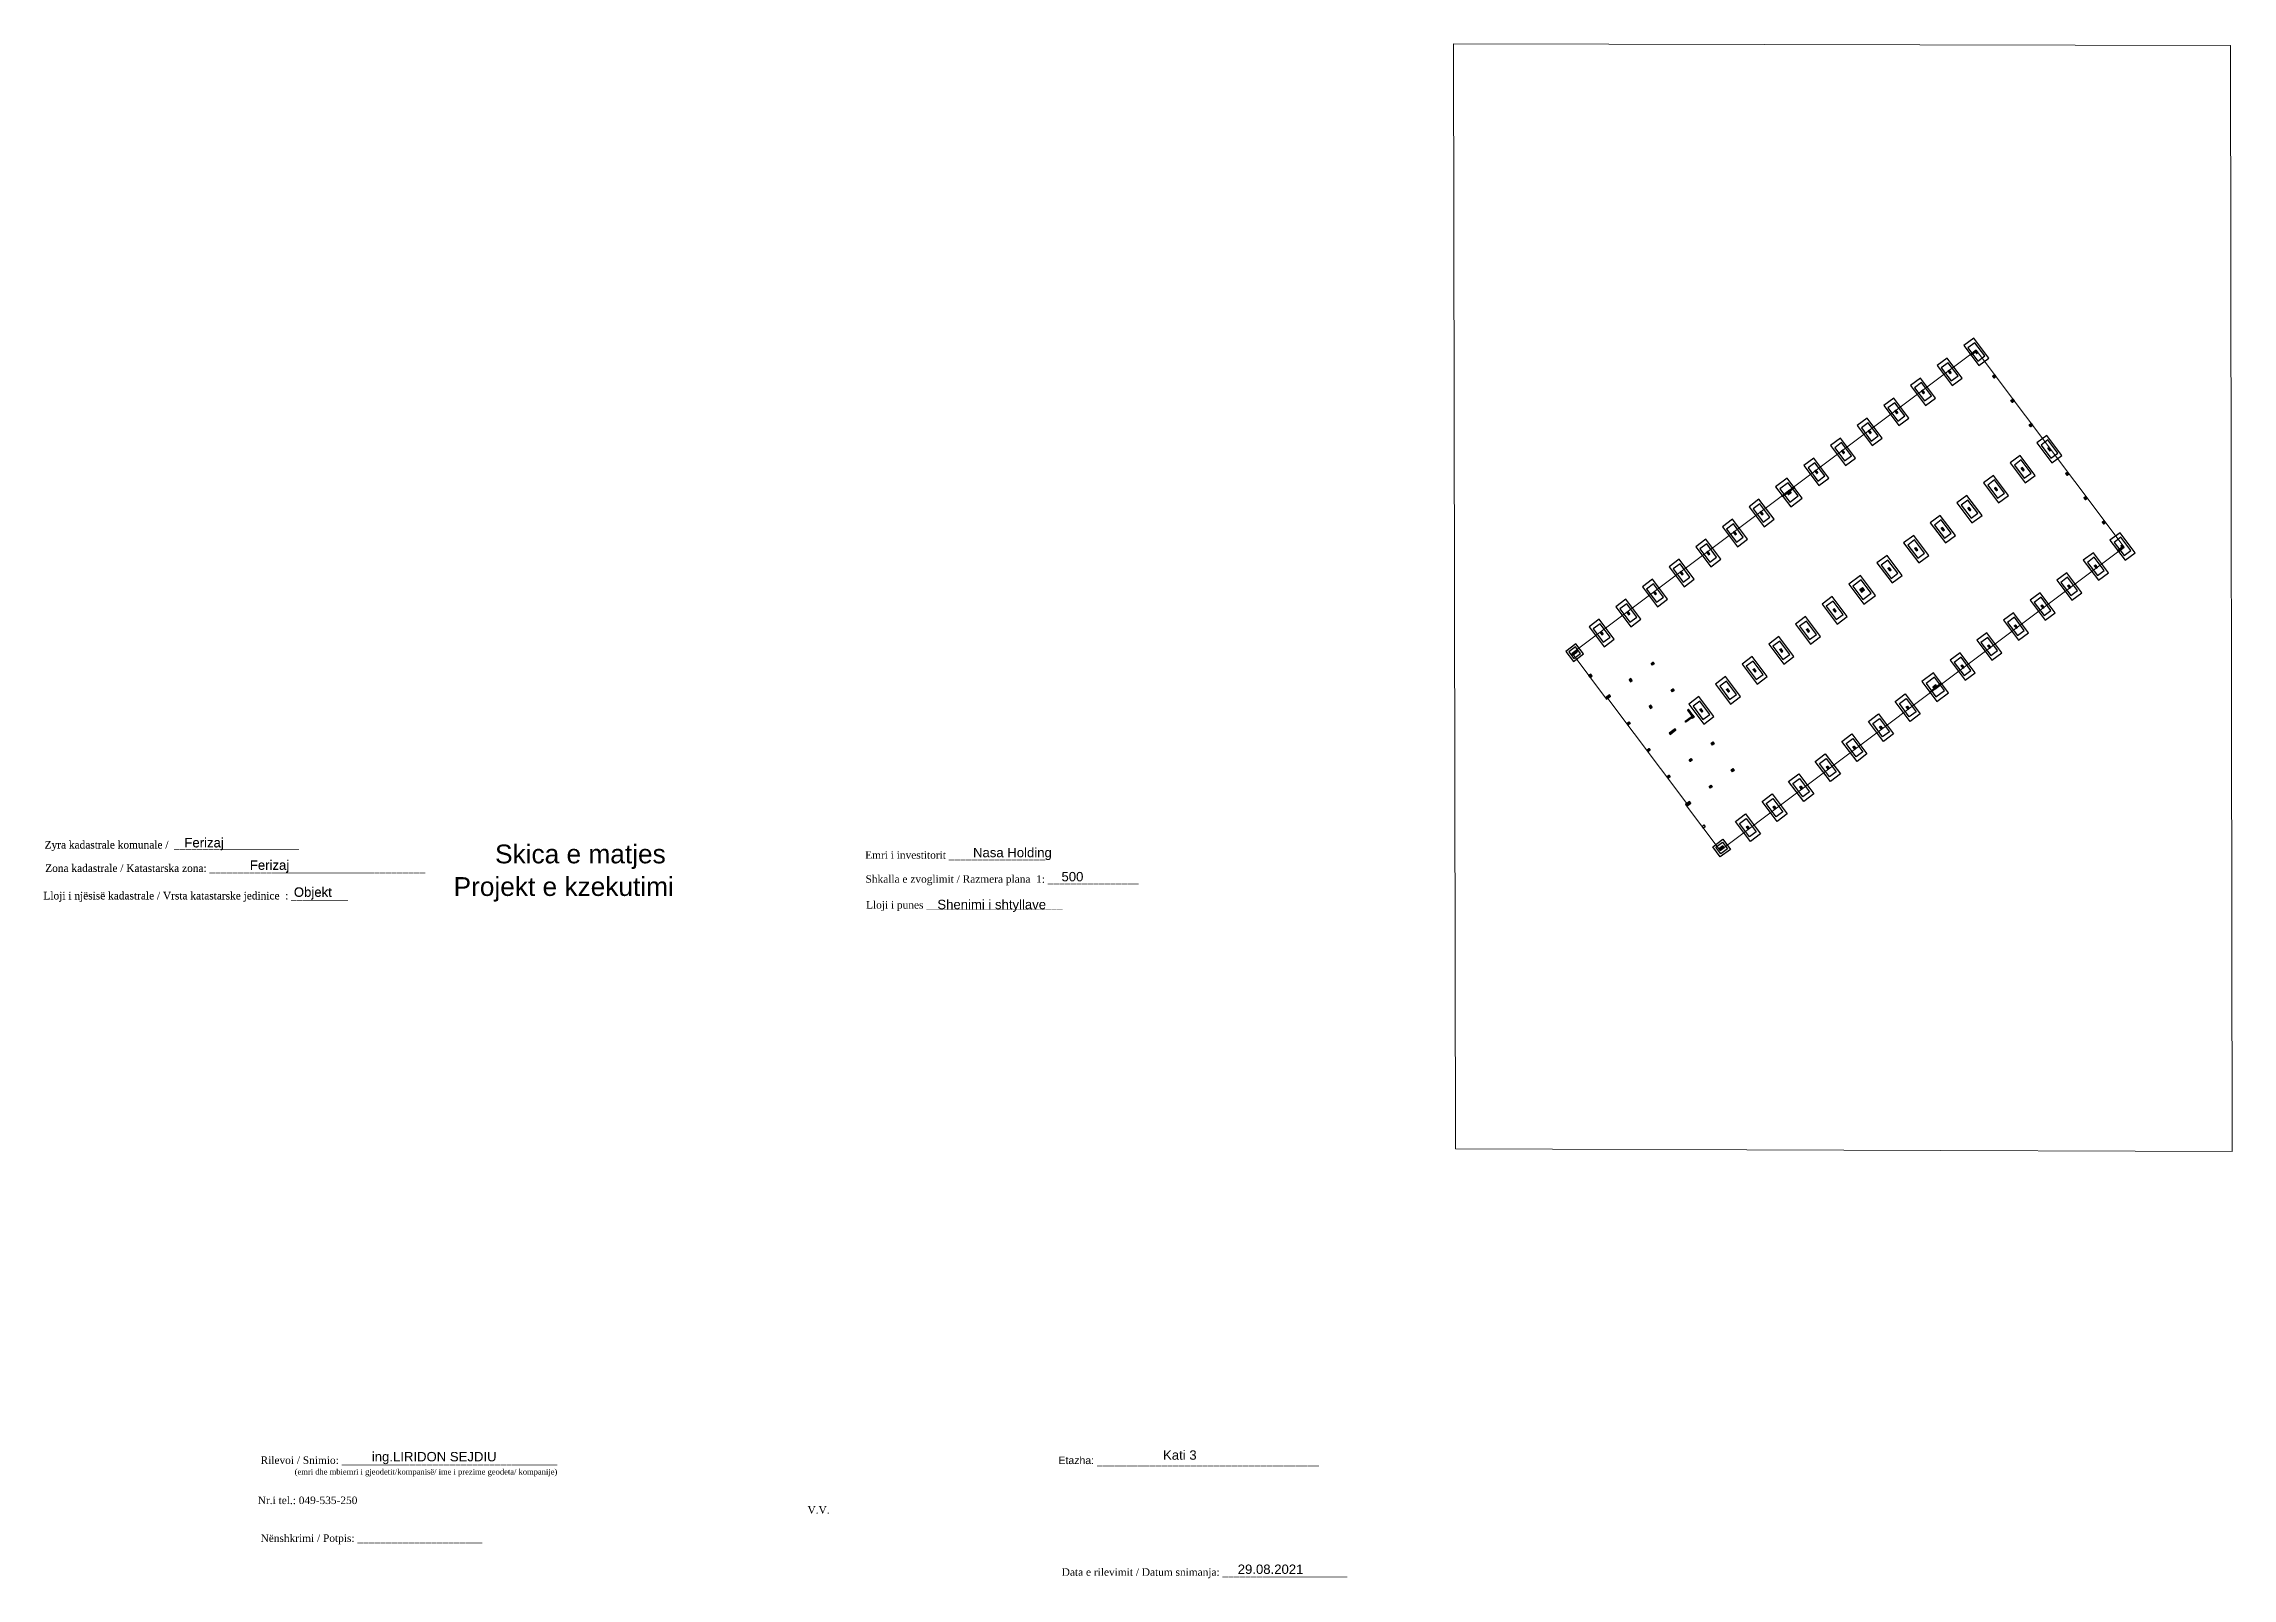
# Paper-space layout 'ekzekutim' of a CAD drawing. Header units: metres, sheet in millimetres. Extents: x -374 to 208, y -113 to 295.
# The model-space entities are those that its viewports show. They can reach past a viewport. Long polylines and large blocks are cut down to what shows.
import ezdxf

# ---------------------------------------------------------------- set-up
doc = ezdxf.new("R2010")
doc.units = ezdxf.units.M
doc.layers.get('0').update_dxf_attribs({"lineweight": 0})
for name, color, linetype, lineweight in [('Dimensionet', 150, 'Continuous', 15), ('Parcelat baze', 7, 'Continuous', 0), ('Pllaka 0 kontrapllaka_Pen_No__2', 7, 'Continuous', 18), ('Shtyllat', 1, 'Continuous', 25), ('Te dhenat e gjeodetit', 7, 'Continuous', 0), ('txt korniza', 7, 'Continuous', 0)]:
    doc.layers.add(name, color=color, linetype=linetype, lineweight=lineweight)
doc.styles.get("Standard").update_dxf_attribs({"font": 'arial.ttf'})
pattern_1 = [(351.9038123, (7508453.007808, 4729696.604366), (0.0044715226, 0.0314335487), []), (81.9038123, (7508453.007808, 4729696.604366), (-0.0314335487, 0.0044715226), [])]
pattern_2 = [(351.90381234891, (0, 0), (0.0001760441967391, 0.0012375412885211), []), (81.90381234891, (0, 0), (-0.00123754128852111, 0.0001760441967391), [])]
pattern_3 = [(351.9038123, (7508453.007808, 4729696.604366), (0.0044715226, 0.0314335487), []), (81.9038123, (7508453.007808, 4729696.604366), (-0.0314335487, 0.0044715226), [])]

psp = doc.layouts.new('ekzekutim')

# ---------------------------------------------------------------- texts
at = {"insert": (-171.05, -94.24), "char_height": 2, "width": 9.4297, "attachment_point": 1}
psp.add_mtext('{\\fTimes New Roman|b0|i0|c0|p18;V.V.                                 }', dxfattribs=at)
at = {"layer": 'Te dhenat e gjeodetit'}
for s, height, p in [('Etazha: ______________________________________', 2, (-104.27, -83.05)), ('Kati 3', 2.5, (-76.44, -81.89))]:
    psp.add_text(s, height=height, dxfattribs=at).set_placement(p)
at = {"layer": 'Te dhenat e gjeodetit', "attachment_point": 1}
for s, insert, char_height, width in [('{\\fTimes New Roman|b0|i0|c0|p18; Rilevoi / Snimio: ______________________________________\\P             \\H0.75x;(emri dhe mbiemri i gjeodetit/kompanisë/ ime i prezime geodeta/ kompanije)}', (-317.35, -81), 2, 87.3883), ('ing.LIRIDON SEJDIU', (-286.99, -79.82), 2.5, 35.1364), ('{\\fTimes New Roman|b0|i0|c0|p18;Nr.i tel.: 049-535-250                                }', (-317.35, -91.69), 2, 83.344), ('{\\fTimes New Roman|b0|i0|c0|p18; Nënshkrimi / Potpis: ______________________\\P                                 }', (-317.35, -101.76), 2, 83.344)]:
    psp.add_mtext(s, dxfattribs=dict(at, insert=insert, char_height=char_height, width=width))
at = {"layer": 'txt korniza'}
for s, height, p in [('            Skica e matjes', 5.0001, (-277.49, 76.88)), ('Projekt e kzekutimi', 5.0001, (-265.24, 68.2)), ('29.08.2021', 2.5, (-56.57, -112.29))]:
    psp.add_text(s, height=height, dxfattribs=at).set_placement(p)
at = {"layer": 'txt korniza', "attachment_point": 1}
for s, insert, char_height, width in [('{\\fTimes New Roman|b0|i0|c0|p18; Zyra kadastrale komunale /  ______________________}', (-374.82, 82.86), 2, 81.1742), ('{\\fTimes New Roman|b0|i0|c0|p18; Zyra kadastrale komunale /  ______________________}', (-374.82, 82.8), 2, 81.1742), ('Ferizaj', (-336.87, 83.66), 2.5, 19.3474), ('Ferizaj', (-336.87, 83.61), 2.5, 19.3474), ('{\\fTimes New Roman|b0|i0|c0|p18; Zona kadastrale / Katastarska zona: ______________________________________}', (-374.65, 76.63), 2, 101.8807), ('{\\fTimes New Roman|b0|i0|c0|p18; Zona kadastrale / Katastarska zona: ______________________________________}', (-374.65, 76.58), 2, 101.8807), ('Ferizaj', (-319.45, 77.69), 2.5, 40.037), ('Ferizaj', (-319.45, 77.64), 2.5, 40.037), ('{\\fTimes New Roman|b0|i0|c0|p18;Emri i investitorit _________________}', (-155.7, 80.1), 2, 98.5379), ('Nasa Holding', (-127.01, 81), 2.5, 28.7154), ('Objekt', (-307.74, 70.5), 2.5, 14.2476), ('Objekt', (-307.74, 70.45), 2.5, 14.2476), ('{\\fTimes New Roman|b0|i0|c0|p18; Shkalla e zvoglimit / Razmera plana  1: ________________}', (-156.36, 73.71), 2, 98.5379), ('500', (-103.47, 74.59), 2.5, 19.3474), ('{\\fTimes New Roman|b0|i0|c0|p18; Lloji i njësisë kadastrale / Vrsta katastarske jedinice  : __________ }', (-375.13, 69.3), 2, 108.0893), ('{\\fTimes New Roman|b0|i0|c0|p18; Lloji i njësisë kadastrale / Vrsta katastarske jedinice  : __________ }', (-375.13, 69.25), 2, 108.0893), ('{\\fTimes New Roman|b0|i0|c0|p18;Lloji i punes ________________________}', (-155.48, 66.82), 2, 98.5379), ('Shenimi i shtyllave', (-136.5, 67.18), 2.5, 28.7154), ('{\\fTimes New Roman|b0|i0|c0|p18; Data e rilevimit / Datum snimanja: ______________________\\P                                 }', (-104.16, -110.79), 2, 83.344)]:
    psp.add_mtext(s, dxfattribs=dict(at, insert=insert, char_height=char_height, width=width))

msp = doc.modelspace()

# ---------------------------------------------------------------- hatches: boundary and pattern name
h = msp.add_hatch()
h.set_pattern_fill('ANSI37', color=256, scale=0.01, angle=-53.0962)
h.set_pattern_definition([(351.9038123, (7508525.54021, 4729715.427665), (0.0044715226, 0.0314335487), []), (81.9038123, (7508525.54021, 4729715.427665), (-0.0314335487, 0.0044715226), [])])
h.paths.add_polyline_path([(7509871.02, 4729037.97), (7509870.86, 4729037.85), (7509870.59, 4729038.21), (7509870.95, 4729038.48), (7509871.22, 4729038.13)])
h.paths.add_polyline_path([(7509875.01, 4729032.66), (7509874.85, 4729032.54), (7509874.58, 4729032.9), (7509874.94, 4729033.17), (7509875.21, 4729032.81)])
h.paths.add_polyline_path([(7509877.83, 4729028.9), (7509878.74, 4729027.7), (7509878.94, 4729027.85), (7509878.03, 4729029.05)])
h.paths.add_polyline_path([(7509877.38, 4729026.68), (7509878.58, 4729027.58), (7509878.73, 4729027.38), (7509877.53, 4729026.48)])
h.paths.add_polyline_path([(7509879.01, 4729027.34), (7509878.85, 4729027.22), (7509878.58, 4729027.58), (7509878.94, 4729027.85), (7509879.21, 4729027.49)])
h.paths.add_polyline_path([(7509883, 4729022.02), (7509882.84, 4729021.9), (7509882.57, 4729022.26), (7509882.93, 4729022.53), (7509883.2, 4729022.17)])
h.paths.add_polyline_path([(7509886.99, 4729016.7), (7509886.83, 4729016.58), (7509886.56, 4729016.94), (7509886.92, 4729017.21), (7509887.19, 4729016.85)])
h.paths.add_polyline_path([(7509882.59, 4729013.4), (7509882.43, 4729013.28), (7509882.16, 4729013.64), (7509882.52, 4729013.91), (7509882.79, 4729013.55)])
h.paths.add_polyline_path([(7509878.6, 4729018.72), (7509878.44, 4729018.6), (7509878.17, 4729018.96), (7509878.53, 4729019.23), (7509878.8, 4729018.87)])
h.paths.add_polyline_path([(7509874.18, 4729024.28), (7509874.36, 4729024.04), (7509875.54, 4729024.93), (7509875.36, 4729025.17)])
h.paths.add_polyline_path([(7509870.34, 4729029.71), (7509870.18, 4729029.59), (7509870.45, 4729029.23), (7509870.81, 4729029.5), (7509870.54, 4729029.86)])
h.paths.add_polyline_path([(7509866.35, 4729035.03), (7509866.19, 4729034.91), (7509866.46, 4729034.55), (7509866.82, 4729034.82), (7509866.55, 4729035.18)])
h.paths.add_polyline_path([(7509861.47, 4729031.37), (7509861.71, 4729031.05), (7509862.51, 4729031.65), (7509862.27, 4729031.97)])
h.paths.add_polyline_path([(7509866.22, 4729026.05), (7509866.06, 4729025.93), (7509865.79, 4729026.29), (7509866.15, 4729026.56), (7509866.42, 4729026.2)])
h.paths.add_polyline_path([(7509870.21, 4729020.73), (7509870.05, 4729020.61), (7509869.78, 4729020.97), (7509870.14, 4729021.24), (7509870.41, 4729020.88)])
h.paths.add_polyline_path([(7509874.2, 4729015.42), (7509874.04, 4729015.3), (7509873.77, 4729015.66), (7509874.13, 4729015.93), (7509874.4, 4729015.57)])
h.paths.add_polyline_path([(7509877.48, 4729010.06), (7509877.72, 4729009.74), (7509878.52, 4729010.34), (7509878.28, 4729010.66)])
at = {"layer": 'Shtyllat'}
h = msp.add_hatch(dxfattribs=at)
h.set_pattern_fill('ANSI37', color=0, scale=0.01, angle=-53.0962)
h.set_pattern_definition(pattern_1)
h.paths.add_polyline_path([(7509934.43, 4729099.75), (7509935.31, 4729100.41), (7509935.19, 4729100.57), (7509934.31, 4729099.91)])
h.paths.add_polyline_path([(7509963.85, 4729060.57), (7509964.73, 4729061.23), (7509964.61, 4729061.39), (7509963.73, 4729060.73)])
h = msp.add_hatch(dxfattribs=at)
h.set_pattern_fill('ANSI37', color=0, scale=0.01, angle=-53.0962)
h.set_pattern_definition([(351.9038123, (7508527.774588, 4729752.748632), (0.0044715226, 0.0314335487), []), (81.9038123, (7508527.774588, 4729752.748632), (-0.0314335487, 0.0044715226), [])])
h.paths.add_polyline_path([(7509935.19, 4729100.57), (7509935.55, 4729100.09), (7509935.79, 4729100.27), (7509935.43, 4729100.75)])
h.paths.add_polyline_path([(7509964.73, 4729061.23), (7509964.37, 4729061.71), (7509964.61, 4729061.89), (7509964.97, 4729061.41)])
h = msp.add_hatch(dxfattribs=at)
h.set_pattern_fill('ANSI37', color=0, scale=0.01, angle=-53.0962)
h.set_pattern_definition([(351.9038123, (7508522.45695, 4729748.755484), (0.0044715226, 0.0314335487), []), (81.9038123, (7508522.45695, 4729748.755484), (-0.0314335487, 0.0044715226), [])])
h.paths.add_polyline_path([(7509929.87, 4729096.58), (7509930.23, 4729096.1), (7509930.47, 4729096.28), (7509930.11, 4729096.76)])
h.paths.add_polyline_path([(7509959.41, 4729057.24), (7509959.05, 4729057.72), (7509959.29, 4729057.9), (7509959.65, 4729057.42)])
h = msp.add_hatch(dxfattribs=at)
h.set_pattern_fill('ANSI37', color=0, scale=0.01, angle=-53.0962)
h.set_pattern_definition(pattern_2)
h.paths.add_polyline_path([(7509938.92, 4729095.69), (7509938.94, 4729095.7), (7509939.21, 4729095.34), (7509939.03, 4729095.21), (7509938.76, 4729095.57)])
h.paths.add_polyline_path([(7509939.12, 4729095.84), (7509939.39, 4729095.48), (7509939.21, 4729095.34), (7509938.94, 4729095.7)])
h = msp.add_hatch(dxfattribs=at)
h.set_pattern_fill('ANSI37', color=0, scale=0.01, angle=-53.0962)
h.set_pattern_definition([(351.9038123, (7508517.139313, 4729744.762336), (0.0044715226, 0.0314335487), []), (81.9038123, (7508517.139313, 4729744.762336), (-0.0314335487, 0.0044715226), [])])
h.paths.add_polyline_path([(7509924.55, 4729092.59), (7509924.91, 4729092.11), (7509925.15, 4729092.29), (7509924.79, 4729092.77)])
h.paths.add_polyline_path([(7509954.1, 4729053.24), (7509953.73, 4729053.72), (7509953.97, 4729053.9), (7509954.33, 4729053.42)])
h = msp.add_hatch(dxfattribs=at)
h.set_pattern_fill('ANSI37', color=0, scale=0.01, angle=-53.0962)
h.set_pattern_definition(pattern_2)
h.paths.add_polyline_path([(7509942.57, 4729090.83), (7509942.59, 4729090.84), (7509942.86, 4729090.48), (7509942.68, 4729090.35), (7509942.41, 4729090.71)])
h.paths.add_polyline_path([(7509942.77, 4729090.98), (7509943.04, 4729090.62), (7509942.86, 4729090.48), (7509942.59, 4729090.84)])
h = msp.add_hatch(dxfattribs=at)
h.set_pattern_fill('ANSI37', color=0, scale=0.01, angle=-53.0962)
h.set_pattern_definition([(351.9038123, (7508511.821676, 4729740.769187), (0.0044715226, 0.0314335487), []), (81.9038123, (7508511.821676, 4729740.769187), (-0.0314335487, 0.0044715226), [])])
h.paths.add_polyline_path([(7509919.23, 4729088.59), (7509919.59, 4729088.11), (7509919.83, 4729088.29), (7509919.47, 4729088.77)])
h.paths.add_polyline_path([(7509948.78, 4729049.25), (7509948.42, 4729049.73), (7509948.66, 4729049.91), (7509949.02, 4729049.43)])
h = msp.add_hatch(dxfattribs=at)
h.set_pattern_fill('ANSI37', color=0, scale=0.01, angle=-53.0962)
h.set_pattern_definition(pattern_2)
h.paths.add_polyline_path([(7509946.22, 4729085.97), (7509946.24, 4729085.98), (7509946.51, 4729085.62), (7509946.33, 4729085.49), (7509946.06, 4729085.85)])
h.paths.add_polyline_path([(7509946.42, 4729086.12), (7509946.69, 4729085.76), (7509946.51, 4729085.62), (7509946.24, 4729085.98)])
h = msp.add_hatch(dxfattribs=at)
h.set_pattern_fill('ANSI37', color=0, scale=0.01, angle=-53.0962)
h.set_pattern_definition([(351.9038123, (7508506.50404, 4729736.77604), (0.0044715226, 0.0314335487), []), (81.9038123, (7508506.50404, 4729736.77604), (-0.0314335487, 0.0044715226), [])])
h.paths.add_polyline_path([(7509913.92, 4729084.6), (7509914.28, 4729084.12), (7509914.52, 4729084.3), (7509914.16, 4729084.78)])
h.paths.add_polyline_path([(7509943.46, 4729045.26), (7509943.1, 4729045.74), (7509943.34, 4729045.92), (7509943.7, 4729045.44)])
h = msp.add_hatch(dxfattribs=at)
h.set_pattern_fill('ANSI37', color=0, scale=0.01, angle=-53.0962)
h.set_pattern_definition(pattern_1)
h.paths.add_polyline_path([(7509949.78, 4729081.14), (7509950.14, 4729080.66), (7509950.38, 4729080.84), (7509950.02, 4729081.32)])
h = msp.add_hatch(dxfattribs=at)
h.set_pattern_fill('ANSI37', color=0, scale=0.01, angle=-53.0962)
h.set_pattern_definition([(351.9038123, (7508495.868764, 4729728.789743), (0.0044715226, 0.0314335487), []), (81.9038123, (7508495.868764, 4729728.789743), (-0.0314335487, 0.0044715226), [])])
h.paths.add_polyline_path([(7509903.28, 4729076.61), (7509903.64, 4729076.13), (7509903.88, 4729076.31), (7509903.52, 4729076.79)])
h.paths.add_polyline_path([(7509932.82, 4729037.27), (7509932.46, 4729037.75), (7509932.7, 4729037.93), (7509933.06, 4729037.45)])
h = msp.add_hatch(dxfattribs=at)
h.set_pattern_fill('ANSI37', color=0, scale=0.01, angle=-53.0962)
h.set_pattern_definition([(351.9038123, (7508501.1864, 4729732.78289), (0.0044715226, 0.0314335487), []), (81.9038123, (7508501.1864, 4729732.78289), (-0.0314335487, 0.0044715226), [])])
h.paths.add_polyline_path([(7509908.6, 4729080.61), (7509908.96, 4729080.13), (7509909.2, 4729080.31), (7509908.84, 4729080.79)])
h.paths.add_polyline_path([(7509938.14, 4729041.26), (7509937.78, 4729041.74), (7509938.02, 4729041.92), (7509938.38, 4729041.44)])
h = msp.add_hatch(dxfattribs=at)
h.set_pattern_fill('ANSI37', color=0, scale=0.01, angle=-53.0962)
h.set_pattern_definition([(351.9038123, (7508447.690188, 4729692.61123), (0.0044715226, 0.0314335487), []), (81.9038123, (7508447.690188, 4729692.61123), (-0.0314335487, 0.0044715226), [])])
h.paths.add_polyline_path([(7509944.46, 4729077.15), (7509944.82, 4729076.67), (7509945.06, 4729076.85), (7509944.7, 4729077.33)])
h = msp.add_hatch(dxfattribs=at)
h.set_pattern_fill('ANSI37', color=0, scale=0.01, angle=-53.0962)
h.set_pattern_definition(pattern_1)
h.paths.add_polyline_path([(7509896.88, 4729071.56), (7509896.76, 4729071.72), (7509897.64, 4729072.38), (7509897.76, 4729072.22)])
h.paths.add_polyline_path([(7509898.32, 4729072.64), (7509898.2, 4729072.8), (7509899.08, 4729073.46), (7509899.2, 4729073.3)])
h = msp.add_hatch(dxfattribs=at)
h.set_pattern_fill('ANSI37', color=0, scale=0.01, angle=-53.0962)
h.set_pattern_definition([(351.9038123, (7508490.23127, 4729724.556405), (0.0044715226, 0.0314335487), []), (81.9038123, (7508490.23127, 4729724.556405), (-0.0314335487, 0.0044715226), [])])
h.paths.add_polyline_path([(7509897.64, 4729072.38), (7509898, 4729071.9), (7509898.24, 4729072.08), (7509897.88, 4729072.56)])
h.paths.add_polyline_path([(7509927.19, 4729033.04), (7509926.83, 4729033.52), (7509927.07, 4729033.7), (7509927.43, 4729033.22)])
h = msp.add_hatch(dxfattribs=at)
h.set_pattern_fill('ANSI37', color=0, scale=0.01, angle=-53.0962)
h.set_pattern_definition([(351.9038123, (7508490.551127, 4729724.796594), (0.0044715226, 0.0314335487), []), (81.9038123, (7508490.551127, 4729724.796594), (-0.0314335487, 0.0044715226), [])])
h.paths.add_polyline_path([(7509897.96, 4729072.62), (7509898.32, 4729072.14), (7509898.56, 4729072.32), (7509898.2, 4729072.8)])
h.paths.add_polyline_path([(7509927.51, 4729033.28), (7509927.15, 4729033.76), (7509927.39, 4729033.94), (7509927.75, 4729033.46)])
h = msp.add_hatch(dxfattribs=at)
h.set_pattern_fill('ANSI37', color=0, scale=0.01, angle=-53.0962)
h.set_pattern_definition([(351.9038123, (7508442.37255, 4729688.618083), (0.0044715226, 0.0314335487), []), (81.9038123, (7508442.37255, 4729688.618083), (-0.0314335487, 0.0044715226), [])])
h.paths.add_polyline_path([(7509939.14, 4729073.16), (7509939.5, 4729072.68), (7509939.74, 4729072.86), (7509939.38, 4729073.34)])
h = msp.add_hatch(dxfattribs=at)
h.set_pattern_fill('ANSI37', color=0, scale=0.01, angle=-53.0962)
h.set_pattern_definition(pattern_2)
h.paths.add_polyline_path([(7509953.78, 4729075.89), (7509953.8, 4729075.91), (7509953.53, 4729076.27), (7509953.35, 4729076.13), (7509953.62, 4729075.77)])
h.paths.add_polyline_path([(7509953.98, 4729076.04), (7509953.71, 4729076.4), (7509953.53, 4729076.27), (7509953.8, 4729075.91)])
h = msp.add_hatch(dxfattribs=at)
h.set_pattern_fill('ANSI37', color=0, scale=0.01, angle=-53.0962)
h.set_pattern_definition([(351.9038123, (7508484.913632, 4729720.563256), (0.0044715226, 0.0314335487), []), (81.9038123, (7508484.913632, 4729720.563256), (-0.0314335487, 0.0044715226), [])])
h.paths.add_polyline_path([(7509892.33, 4729068.39), (7509892.69, 4729067.91), (7509892.93, 4729068.09), (7509892.57, 4729068.57)])
h.paths.add_polyline_path([(7509921.87, 4729029.05), (7509921.51, 4729029.52), (7509921.75, 4729029.71), (7509922.11, 4729029.23)])
h = msp.add_hatch(dxfattribs=at)
h.set_pattern_fill('ANSI37', color=0, scale=0.01, angle=-53.0962)
h.set_pattern_definition([(351.9038123, (7508437.054913, 4729684.624934), (0.0044715226, 0.0314335487), []), (81.9038123, (7508437.054913, 4729684.624934), (-0.0314335487, 0.0044715226), [])])
h.paths.add_polyline_path([(7509933.83, 4729069.16), (7509934.19, 4729068.68), (7509934.43, 4729068.86), (7509934.07, 4729069.34)])
h = msp.add_hatch(dxfattribs=at)
h.set_pattern_fill('ANSI37', color=0, scale=0.01, angle=-53.0962)
h.set_pattern_definition(pattern_2)
h.paths.add_polyline_path([(7509957.43, 4729071.04), (7509957.45, 4729071.05), (7509957.18, 4729071.41), (7509957, 4729071.28), (7509957.27, 4729070.92)])
h.paths.add_polyline_path([(7509957.63, 4729071.19), (7509957.36, 4729071.55), (7509957.18, 4729071.41), (7509957.45, 4729071.05)])
h = msp.add_hatch(dxfattribs=at)
h.set_pattern_fill('ANSI37', color=0, scale=0.01, angle=-53.0962)
h.set_pattern_definition([(351.9038123, (7508479.595994, 4729716.570108), (0.0044715226, 0.0314335487), []), (81.9038123, (7508479.595994, 4729716.570108), (-0.0314335487, 0.0044715226), [])])
h.paths.add_polyline_path([(7509887.01, 4729064.39), (7509887.37, 4729063.91), (7509887.61, 4729064.09), (7509887.25, 4729064.57)])
h.paths.add_polyline_path([(7509916.55, 4729025.05), (7509916.19, 4729025.53), (7509916.43, 4729025.71), (7509916.79, 4729025.23)])
h = msp.add_hatch(dxfattribs=at)
h.set_pattern_fill('ANSI37', color=0, scale=0.01, angle=-53.0962)
h.set_pattern_definition([(351.9038123, (7508431.737276, 4729680.631786), (0.0044715226, 0.0314335487), []), (81.9038123, (7508431.737276, 4729680.631786), (-0.0314335487, 0.0044715226), [])])
h.paths.add_polyline_path([(7509928.51, 4729065.17), (7509928.87, 4729064.69), (7509929.11, 4729064.87), (7509928.75, 4729065.35)])
h = msp.add_hatch(dxfattribs=at)
h.set_pattern_fill('ANSI37', color=0, scale=0.01, angle=-53.0962)
h.set_pattern_definition([(351.90381234891, (0, 0), (0.0001760441967391, 0.00123754128852111), []), (81.90381234891, (0, 0), (-0.00123754128852111, 0.0001760441967391), [])])
h.paths.add_polyline_path([(7509960.65, 4729066.42), (7509960.92, 4729066.06), (7509961.28, 4729066.33), (7509961.01, 4729066.69)])
h = msp.add_hatch(dxfattribs=at)
h.set_pattern_fill('ANSI37', color=0, scale=0.01, angle=-53.0962)
h.set_pattern_definition([(351.9038123, (7508474.278357, 4729712.57696), (0.0044715226, 0.0314335487), []), (81.9038123, (7508474.278357, 4729712.57696), (-0.0314335487, 0.0044715226), [])])
h.paths.add_polyline_path([(7509881.69, 4729060.4), (7509882.05, 4729059.92), (7509882.29, 4729060.1), (7509881.93, 4729060.58)])
h.paths.add_polyline_path([(7509911.23, 4729021.06), (7509910.87, 4729021.54), (7509911.11, 4729021.72), (7509911.47, 4729021.24)])
h = msp.add_hatch(dxfattribs=at)
h.set_pattern_fill('ANSI37', color=0, scale=0.01, angle=-53.0962)
h.set_pattern_definition([(351.9038123, (7508426.41964, 4729676.638638), (0.0044715226, 0.0314335487), []), (81.9038123, (7508426.41964, 4729676.638638), (-0.0314335487, 0.0044715226), [])])
h.paths.add_polyline_path([(7509923.19, 4729061.18), (7509923.55, 4729060.7), (7509923.79, 4729060.88), (7509923.43, 4729061.36)])
h = msp.add_hatch(dxfattribs=at)
h.set_pattern_fill('ANSI37', color=0, scale=0.01, angle=-53.0962)
h.set_pattern_definition([(351.9038123, (7508468.96072, 4729708.58381), (0.0044715226, 0.0314335487), []), (81.9038123, (7508468.96072, 4729708.58381), (-0.0314335487, 0.0044715226), [])])
h.paths.add_polyline_path([(7509876.37, 4729056.41), (7509876.73, 4729055.93), (7509876.97, 4729056.11), (7509876.61, 4729056.59)])
h.paths.add_polyline_path([(7509905.92, 4729017.07), (7509905.56, 4729017.55), (7509905.8, 4729017.73), (7509906.16, 4729017.25)])
h = msp.add_hatch(dxfattribs=at)
h.set_pattern_fill('ANSI37', color=0, scale=0.01, angle=-53.0962)
h.set_pattern_definition([(351.9038123, (7508421.102, 4729672.64549), (0.0044715226, 0.0314335487), []), (81.9038123, (7508421.102, 4729672.64549), (-0.0314335487, 0.0044715226), [])])
h.paths.add_polyline_path([(7509917.87, 4729057.18), (7509918.23, 4729056.7), (7509918.47, 4729056.88), (7509918.11, 4729057.36)])
h = msp.add_hatch(dxfattribs=at)
h.set_pattern_fill('ANSI37', color=0, scale=0.01, angle=-53.0962)
h.set_pattern_definition([(351.9038123, (7508463.643082, 4729704.590663), (0.0044715226, 0.0314335487), []), (81.9038123, (7508463.643082, 4729704.590663), (-0.0314335487, 0.0044715226), [])])
h.paths.add_polyline_path([(7509871.06, 4729052.42), (7509871.42, 4729051.94), (7509871.66, 4729052.12), (7509871.3, 4729052.6)])
h.paths.add_polyline_path([(7509900.6, 4729013.07), (7509900.24, 4729013.55), (7509900.48, 4729013.73), (7509900.84, 4729013.25)])
h = msp.add_hatch(dxfattribs=at)
h.set_pattern_fill('ANSI37', color=0, scale=0.01, angle=-53.0962)
h.set_pattern_definition([(351.9038123, (7508415.464506, 4729668.412152), (0.0044715226, 0.0314335487), []), (81.9038123, (7508415.464506, 4729668.412152), (-0.0314335487, 0.0044715226), [])])
h.paths.add_polyline_path([(7509912.24, 4729052.95), (7509912.6, 4729052.47), (7509912.84, 4729052.65), (7509912.48, 4729053.13)])
h = msp.add_hatch(dxfattribs=at)
h.set_pattern_fill('ANSI37', color=0, scale=0.01, angle=-53.0962)
h.set_pattern_definition([(351.9038123, (7508415.784364, 4729668.65234), (0.0044715226, 0.0314335487), []), (81.9038123, (7508415.784364, 4729668.65234), (-0.0314335487, 0.0044715226), [])])
h.paths.add_polyline_path([(7509912.56, 4729053.19), (7509912.92, 4729052.71), (7509913.16, 4729052.89), (7509912.79, 4729053.37)])
h = msp.add_hatch(dxfattribs=at)
h.set_pattern_fill('ANSI37', color=0, scale=0.01, angle=-53.0962)
h.set_pattern_definition([(351.9038123, (7508458.325445, 4729700.597515), (0.0044715226, 0.0314335487), []), (81.9038123, (7508458.325445, 4729700.597515), (-0.0314335487, 0.0044715226), [])])
h.paths.add_polyline_path([(7509865.74, 4729048.42), (7509866.1, 4729047.94), (7509866.34, 4729048.12), (7509865.98, 4729048.6)])
h.paths.add_polyline_path([(7509895.28, 4729009.08), (7509894.92, 4729009.56), (7509895.16, 4729009.74), (7509895.52, 4729009.26)])
h = msp.add_hatch(dxfattribs=at)
h.set_pattern_fill('ANSI37', color=0, scale=0.01, angle=-53.0962)
h.set_pattern_definition([(351.9038123, (7508410.14687, 4729664.419003), (0.0044715226, 0.0314335487), []), (81.9038123, (7508410.14687, 4729664.419003), (-0.0314335487, 0.0044715226), [])])
h.paths.add_polyline_path([(7509906.92, 4729048.96), (7509907.28, 4729048.48), (7509907.52, 4729048.66), (7509907.16, 4729049.14)])
h = msp.add_hatch(dxfattribs=at)
h.set_pattern_fill('ANSI37', color=0, scale=0.01, angle=-53.0962)
h.set_pattern_definition(pattern_3)
h.paths.add_polyline_path([(7509860.42, 4729044.43), (7509860.78, 4729043.95), (7509861.02, 4729044.13), (7509860.66, 4729044.61)])
h = msp.add_hatch(dxfattribs=at)
h.set_pattern_fill('ANSI37', color=0, scale=0.01, angle=-53.0962)
h.set_pattern_definition([(351.9038123, (7508453.007808, 4729696.604366), (0.0044715226, 0.0314335487), []), (81.9038123, (7508453.007808, 4729696.604366), (-0.0314335487, 0.0044715226), [])])
h.paths.add_polyline_path([(7509860.42, 4729044.43), (7509860.78, 4729043.95), (7509861.02, 4729044.13), (7509860.66, 4729044.61)])
h.paths.add_polyline_path([(7509889.96, 4729005.09), (7509889.6, 4729005.57), (7509889.84, 4729005.75), (7509890.2, 4729005.27)])
h = msp.add_hatch(dxfattribs=at)
h.set_pattern_fill('ANSI37', color=0, scale=0.01, angle=-53.0962)
h.set_pattern_definition([(351.9038123, (7508404.82923, 4729660.425855), (0.0044715226, 0.0314335487), []), (81.9038123, (7508404.82923, 4729660.425855), (-0.0314335487, 0.0044715226), [])])
h.paths.add_polyline_path([(7509901.6, 4729044.96), (7509901.96, 4729044.48), (7509902.2, 4729044.66), (7509901.84, 4729045.14)])
h = msp.add_hatch(dxfattribs=at)
h.set_pattern_fill('ANSI37', color=0, scale=0.01, angle=-53.0962)
h.set_pattern_definition(pattern_3)
h.paths.add_polyline_path([(7509855.62, 4729040.83), (7509855.86, 4729040.51), (7509855.06, 4729039.91), (7509854.82, 4729040.23)])
h = msp.add_hatch(dxfattribs=at)
h.set_pattern_fill('ANSI37', color=0, scale=0.01, angle=-53.0962)
h.set_pattern_definition([(351.9038123, (7508399.511594, 4729656.432707), (0.0044715226, 0.0314335487), []), (81.9038123, (7508399.511594, 4729656.432707), (-0.0314335487, 0.0044715226), [])])
h.paths.add_polyline_path([(7509896.28, 4729040.97), (7509896.64, 4729040.49), (7509896.88, 4729040.67), (7509896.52, 4729041.15)])
h = msp.add_hatch(dxfattribs=at)
h.set_pattern_fill('ANSI37', color=0, scale=0.01, angle=-53.0962)
h.set_pattern_definition([(351.903812348556, (0, 0), (0.00017604419674674, 0.00123754128852002), []), (81.903812348556, (0, 0), (-0.00123754128852002, 0.00017604419674674), [])])
h.paths.add_polyline_path([(7509858.17, 4729035.77), (7509858.44, 4729035.41), (7509858.8, 4729035.68), (7509858.53, 4729036.04)])
h = msp.add_hatch(dxfattribs=at)
h.set_pattern_fill('ANSI37', color=0, scale=0.01, angle=-53.0962)
h.set_pattern_definition([(351.9038123, (7508388.87632, 4729648.44641), (0.0044715226, 0.0314335487), []), (81.9038123, (7508388.87632, 4729648.44641), (-0.0314335487, 0.0044715226), [])])
h.paths.add_polyline_path([(7509885.65, 4729032.98), (7509886.01, 4729032.5), (7509886.25, 4729032.68), (7509885.89, 4729033.16)])
h = msp.add_hatch(dxfattribs=at)
h.set_pattern_fill('ANSI37', color=0, scale=0.01, angle=-53.0962)
h.set_pattern_definition([(351.9038123, (7508394.193957, 4729652.439558), (0.0044715226, 0.0314335487), []), (81.9038123, (7508394.193957, 4729652.439558), (-0.0314335487, 0.0044715226), [])])
h.paths.add_polyline_path([(7509890.96, 4729036.98), (7509891.32, 4729036.5), (7509891.56, 4729036.68), (7509891.2, 4729037.16)])
h = msp.add_hatch(dxfattribs=at)
h.set_pattern_fill('ANSI37', color=0, scale=0.01, angle=-53.0962)
h.set_pattern_definition([(351.9038123, (7508383.558682, 4729644.453262), (0.0044715226, 0.0314335487), []), (81.9038123, (7508383.558682, 4729644.453262), (-0.0314335487, 0.0044715226), [])])
h.paths.add_polyline_path([(7509880.33, 4729028.99), (7509880.69, 4729028.51), (7509880.93, 4729028.69), (7509880.57, 4729029.17)])
h = msp.add_hatch(dxfattribs=at)
h.set_pattern_fill('ANSI37', color=0, scale=0.01, angle=-53.0962)
h.set_pattern_definition([(351.9038123, (7508482.31091, 4729657.581705), (0.0044715226, 0.0314335487), []), (81.9038123, (7508482.31091, 4729657.581705), (-0.0314335487, 0.0044715226), [])])
h.paths.add_polyline_path([(7509884.93, 4729001.8), (7509885.17, 4729001.48), (7509884.37, 4729000.88), (7509884.13, 4729001.2)])

# ---------------------------------------------------------------- linework, layer by layer
at = {"layer": 'Dimensionet', "color": 1}
msp.add_lwpolyline([(7509884.37, 4729000.88), (7509927.43, 4729033.22), (7509927.51, 4729033.28), (7509964.97, 4729061.41), (7509935.43, 4729100.75), (7509897.96, 4729072.62), (7509897.88, 4729072.56), (7509854.82, 4729040.23), (7509861.71, 4729031.05), (7509861.94, 4729031.22), (7509877.7, 4729010.23), (7509877.48, 4729010.06), (7509884.37, 4729000.88)], dxfattribs=at)
at = {"layer": 'Pllaka 0 kontrapllaka_Pen_No__2', "lineweight": 25}
for points in [[(7509935.99, 4729097.67), (7509937.99, 4729099.17), (7509934.99, 4729103.17), (7509932.99, 4729101.67)], [(7509930.67, 4729093.68), (7509932.67, 4729095.18), (7509929.67, 4729099.18), (7509927.67, 4729097.68)], [(7509935.8, 4729098.59), (7509937.16, 4729099.61), (7509935.18, 4729102.25), (7509933.82, 4729101.23)], [(7509925.35, 4729089.69), (7509927.35, 4729091.19), (7509924.35, 4729095.19), (7509922.35, 4729093.69)], [(7509925.16, 4729090.61), (7509926.52, 4729091.63), (7509924.54, 4729094.27), (7509923.18, 4729093.25)], [(7509930.48, 4729094.6), (7509931.84, 4729095.62), (7509929.86, 4729098.26), (7509928.5, 4729097.24)], [(7509920.04, 4729085.69), (7509922.03, 4729087.2), (7509919.03, 4729091.19), (7509917.03, 4729089.69)], [(7509919.85, 4729086.61), (7509921.2, 4729087.63), (7509919.22, 4729090.27), (7509917.86, 4729089.25)], [(7509914.72, 4729081.7), (7509916.72, 4729083.2), (7509913.71, 4729087.2), (7509911.72, 4729085.7)], [(7509914.53, 4729082.62), (7509915.89, 4729083.64), (7509913.91, 4729086.28), (7509912.55, 4729085.26)], [(7509909.4, 4729077.71), (7509911.4, 4729079.21), (7509908.4, 4729083.21), (7509906.4, 4729081.71)], [(7509909.21, 4729078.63), (7509910.57, 4729079.65), (7509908.59, 4729082.29), (7509907.23, 4729081.27)], [(7509950.58, 4729078.24), (7509952.58, 4729079.74), (7509949.58, 4729083.74), (7509947.58, 4729082.24)], [(7509950.39, 4729079.16), (7509951.75, 4729080.18), (7509949.77, 4729082.82), (7509948.41, 4729081.8)], [(7509904.08, 4729073.71), (7509906.08, 4729075.22), (7509903.08, 4729079.21), (7509901.08, 4729077.71)], [(7509903.89, 4729074.63), (7509905.25, 4729075.66), (7509903.27, 4729078.29), (7509901.91, 4729077.27)], [(7509945.26, 4729074.25), (7509947.26, 4729075.75), (7509944.26, 4729079.75), (7509942.26, 4729078.25)], [(7509945.07, 4729075.17), (7509946.43, 4729076.19), (7509944.45, 4729078.83), (7509943.09, 4729077.81)], [(7509898.45, 4729069.48), (7509900.76, 4729071.22), (7509897.76, 4729075.22), (7509895.44, 4729073.48)], [(7509898.25, 4729070.4), (7509899.93, 4729071.66), (7509897.95, 4729074.3), (7509896.27, 4729073.04)], [(7509939.94, 4729070.26), (7509941.94, 4729071.76), (7509938.94, 4729075.76), (7509936.94, 4729074.25)], [(7509939.75, 4729071.18), (7509941.11, 4729072.2), (7509939.13, 4729074.84), (7509937.77, 4729073.81)], [(7509893.13, 4729065.49), (7509895.13, 4729066.99), (7509892.12, 4729070.99), (7509890.13, 4729069.49)], [(7509892.94, 4729066.41), (7509894.3, 4729067.43), (7509892.32, 4729070.07), (7509890.96, 4729069.05)], [(7509934.63, 4729066.26), (7509936.63, 4729067.76), (7509933.62, 4729071.76), (7509931.62, 4729070.26)], [(7509934.44, 4729067.18), (7509935.8, 4729068.2), (7509933.81, 4729070.84), (7509932.46, 4729069.82)], [(7509887.81, 4729061.49), (7509889.81, 4729063), (7509886.81, 4729066.99), (7509884.81, 4729065.49)], [(7509887.62, 4729062.41), (7509888.98, 4729063.44), (7509887, 4729066.07), (7509885.64, 4729065.05)], [(7509923.99, 4729058.28), (7509925.99, 4729059.78), (7509922.99, 4729063.78), (7509920.99, 4729062.27)], [(7509929.31, 4729062.27), (7509931.31, 4729063.77), (7509928.31, 4729067.77), (7509926.31, 4729066.27)], [(7509929.12, 4729063.19), (7509930.48, 4729064.21), (7509928.5, 4729066.85), (7509927.14, 4729065.83)], [(7509965.17, 4729058.81), (7509967.17, 4729060.31), (7509964.17, 4729064.31), (7509962.17, 4729062.81)], [(7509882.49, 4729057.5), (7509884.49, 4729059), (7509881.49, 4729063), (7509879.49, 4729061.5)], [(7509882.3, 4729058.42), (7509883.66, 4729059.44), (7509881.68, 4729062.08), (7509880.32, 4729061.06)], [(7509918.67, 4729054.28), (7509920.67, 4729055.78), (7509917.67, 4729059.78), (7509915.67, 4729058.28)], [(7509923.8, 4729059.2), (7509925.16, 4729060.22), (7509923.18, 4729062.86), (7509921.82, 4729061.84)], [(7509959.85, 4729054.82), (7509961.85, 4729056.32), (7509958.85, 4729060.32), (7509956.85, 4729058.82)], [(7509959.66, 4729055.74), (7509961.02, 4729056.76), (7509959.04, 4729059.4), (7509957.68, 4729058.38)], [(7509964.98, 4729059.73), (7509966.34, 4729060.75), (7509964.36, 4729063.39), (7509963, 4729062.37)], [(7509871.86, 4729049.52), (7509873.86, 4729051.02), (7509870.85, 4729055.01), (7509868.85, 4729053.51)], [(7509877.17, 4729053.51), (7509879.17, 4729055.01), (7509876.17, 4729059.01), (7509874.17, 4729057.51)], [(7509876.98, 4729054.43), (7509878.34, 4729055.45), (7509876.36, 4729058.09), (7509875, 4729057.07)], [(7509913.04, 4729050.05), (7509915.36, 4729051.79), (7509912.35, 4729055.79), (7509910.03, 4729054.05)], [(7509918.48, 4729055.2), (7509919.84, 4729056.22), (7509917.86, 4729058.86), (7509916.5, 4729057.84)], [(7509954.54, 4729050.82), (7509956.54, 4729052.33), (7509953.53, 4729056.32), (7509951.53, 4729054.82)], [(7509954.35, 4729051.74), (7509955.71, 4729052.77), (7509953.72, 4729055.4), (7509952.36, 4729054.38)], [(7509866.54, 4729045.52), (7509868.54, 4729047.02), (7509865.54, 4729051.02), (7509863.54, 4729049.52)], [(7509871.67, 4729050.44), (7509873.03, 4729051.46), (7509871.04, 4729054.1), (7509869.69, 4729053.07)], [(7509907.72, 4729046.06), (7509909.72, 4729047.56), (7509906.72, 4729051.56), (7509904.72, 4729050.05)], [(7509907.53, 4729046.98), (7509908.89, 4729048), (7509906.91, 4729050.64), (7509905.55, 4729049.62)], [(7509912.85, 4729050.97), (7509914.53, 4729052.23), (7509912.54, 4729054.87), (7509910.86, 4729053.61)], [(7509949.22, 4729046.83), (7509951.22, 4729048.33), (7509948.22, 4729052.33), (7509946.22, 4729050.83)], [(7509949.03, 4729047.75), (7509950.39, 4729048.77), (7509948.41, 4729051.41), (7509947.05, 4729050.39)], [(7509861.22, 4729041.53), (7509863.22, 4729043.03), (7509860.22, 4729047.03), (7509858.22, 4729045.53)], [(7509866.35, 4729046.44), (7509867.71, 4729047.46), (7509865.73, 4729050.1), (7509864.37, 4729049.08)], [(7509902.4, 4729042.06), (7509904.4, 4729043.56), (7509901.4, 4729047.56), (7509899.4, 4729046.06)], [(7509902.21, 4729042.98), (7509903.57, 4729044), (7509901.59, 4729046.64), (7509900.23, 4729045.62)], [(7509943.9, 4729042.84), (7509945.9, 4729044.34), (7509942.9, 4729048.34), (7509940.9, 4729046.84)], [(7509943.71, 4729043.76), (7509945.07, 4729044.78), (7509943.09, 4729047.42), (7509941.73, 4729046.4)], [(7509853.59, 4729040.61), (7509855.09, 4729038.62), (7509857.09, 4729040.12), (7509855.59, 4729042.12)], [(7509861.03, 4729042.45), (7509862.39, 4729043.47), (7509860.41, 4729046.11), (7509859.05, 4729045.09)], [(7509897.08, 4729038.07), (7509899.08, 4729039.57), (7509896.08, 4729043.57), (7509894.08, 4729042.07)], [(7509896.89, 4729038.99), (7509898.25, 4729040.01), (7509896.27, 4729042.65), (7509894.91, 4729041.63)], [(7509938.58, 4729038.84), (7509940.58, 4729040.35), (7509937.58, 4729044.34), (7509935.58, 4729042.84)], [(7509938.39, 4729039.76), (7509939.75, 4729040.79), (7509937.77, 4729043.42), (7509936.41, 4729042.4)], [(7509854.18, 4729040.53), (7509855.18, 4729039.2), (7509856.5, 4729040.2), (7509855.51, 4729041.53)], [(7509891.77, 4729034.08), (7509893.77, 4729035.58), (7509890.76, 4729039.58), (7509888.76, 4729038.08)], [(7509891.58, 4729035), (7509892.94, 4729036.02), (7509890.95, 4729038.66), (7509889.59, 4729037.64)], [(7509933.27, 4729034.85), (7509935.27, 4729036.35), (7509932.26, 4729040.35), (7509930.26, 4729038.85)], [(7509933.08, 4729035.77), (7509934.43, 4729036.79), (7509932.45, 4729039.43), (7509931.09, 4729038.41)], [(7509886.45, 4729030.08), (7509888.45, 4729031.59), (7509885.45, 4729035.58), (7509883.45, 4729034.08)], [(7509886.26, 4729031), (7509887.62, 4729032.02), (7509885.64, 4729034.66), (7509884.28, 4729033.64)], [(7509927.63, 4729030.62), (7509929.95, 4729032.36), (7509926.95, 4729036.36), (7509924.63, 4729034.62)], [(7509927.44, 4729031.54), (7509929.12, 4729032.8), (7509927.14, 4729035.44), (7509925.46, 4729034.18)], [(7509881.13, 4729026.09), (7509883.13, 4729027.59), (7509880.13, 4729031.59), (7509878.13, 4729030.09)], [(7509880.94, 4729027.01), (7509882.3, 4729028.03), (7509880.32, 4729030.67), (7509878.96, 4729029.65)], [(7509919.31, 4729030.62), (7509921.31, 4729032.12), (7509924.31, 4729028.13), (7509922.31, 4729026.63)], [(7509920.14, 4729030.18), (7509921.5, 4729031.2), (7509923.48, 4729028.57), (7509922.12, 4729027.55)], [(7509913.99, 4729026.63), (7509915.99, 4729028.13), (7509918.99, 4729024.13), (7509916.99, 4729022.63)], [(7509914.82, 4729026.19), (7509916.18, 4729027.21), (7509918.16, 4729024.57), (7509916.8, 4729023.55)], [(7509903.36, 4729018.64), (7509905.35, 4729020.15), (7509908.36, 4729016.15), (7509906.36, 4729014.65)], [(7509908.67, 4729022.64), (7509910.67, 4729024.14), (7509913.67, 4729020.14), (7509911.68, 4729018.64)], [(7509909.5, 4729022.2), (7509910.86, 4729023.22), (7509912.84, 4729020.58), (7509911.48, 4729019.56)], [(7509898.04, 4729014.65), (7509900.04, 4729016.15), (7509903.04, 4729012.15), (7509901.04, 4729010.65)], [(7509904.19, 4729018.2), (7509905.55, 4729019.23), (7509907.53, 4729016.59), (7509906.17, 4729015.57)], [(7509892.72, 4729010.66), (7509894.72, 4729012.16), (7509897.72, 4729008.16), (7509895.72, 4729006.66)], [(7509898.87, 4729014.21), (7509900.23, 4729015.23), (7509902.21, 4729012.59), (7509900.85, 4729011.57)], [(7509887.4, 4729006.66), (7509889.4, 4729008.17), (7509892.4, 4729004.17), (7509890.4, 4729002.67)], [(7509888.23, 4729006.23), (7509889.59, 4729007.25), (7509891.57, 4729004.61), (7509890.21, 4729003.59)], [(7509893.55, 4729010.22), (7509894.91, 4729011.24), (7509896.89, 4729008.6), (7509895.53, 4729007.58)], [(7509884.4, 4728999.59), (7509882.9, 4729001.59), (7509884.89, 4729003.09), (7509886.4, 4729001.09)], [(7509884.48, 4729000.18), (7509883.48, 4729001.51), (7509884.81, 4729002.51), (7509885.81, 4729001.18)]]:
    msp.add_lwpolyline(points, close=True, dxfattribs=at)
at = {"layer": 'Shtyllat', "lineweight": -2}
for points in [[(7509934.43, 4729099.75), (7509935.31, 4729100.41), (7509935.19, 4729100.57), (7509934.31, 4729099.91), (7509934.43, 4729099.75)], [(7509927.19, 4729033.04), (7509926.31, 4729032.38), (7509926.19, 4729032.54), (7509927.07, 4729033.2)], [(7509927.75, 4729033.46), (7509928.63, 4729034.12), (7509928.51, 4729034.28), (7509927.63, 4729033.62)]]:
    msp.add_lwpolyline(points, dxfattribs=at)
for points in [[(7509935.19, 4729100.57), (7509935.55, 4729100.09), (7509935.79, 4729100.27), (7509935.43, 4729100.75)], [(7509929.87, 4729096.58), (7509930.23, 4729096.1), (7509930.47, 4729096.28), (7509930.11, 4729096.76)], [(7509939.03, 4729095.21), (7509938.76, 4729095.57), (7509939.12, 4729095.84), (7509939.39, 4729095.48)], [(7509924.55, 4729092.59), (7509924.91, 4729092.11), (7509925.15, 4729092.29), (7509924.79, 4729092.77)], [(7509942.68, 4729090.35), (7509942.41, 4729090.71), (7509942.77, 4729090.98), (7509943.04, 4729090.62)], [(7509919.23, 4729088.59), (7509919.59, 4729088.11), (7509919.83, 4729088.29), (7509919.47, 4729088.77)], [(7509946.33, 4729085.49), (7509946.06, 4729085.85), (7509946.42, 4729086.12), (7509946.69, 4729085.76)], [(7509913.92, 4729084.6), (7509914.28, 4729084.12), (7509914.52, 4729084.3), (7509914.16, 4729084.78)], [(7509949.78, 4729081.14), (7509950.14, 4729080.66), (7509950.38, 4729080.84), (7509950.02, 4729081.32)], [(7509903.28, 4729076.61), (7509903.64, 4729076.13), (7509903.88, 4729076.31), (7509903.52, 4729076.79)], [(7509908.6, 4729080.61), (7509908.96, 4729080.13), (7509909.2, 4729080.31), (7509908.84, 4729080.79)], [(7509944.46, 4729077.15), (7509944.82, 4729076.67), (7509945.06, 4729076.85), (7509944.7, 4729077.33)], [(7509897.64, 4729072.38), (7509898, 4729071.9), (7509898.24, 4729072.08), (7509897.88, 4729072.56)], [(7509897.96, 4729072.62), (7509898.32, 4729072.14), (7509898.56, 4729072.32), (7509898.2, 4729072.8)], [(7509898.32, 4729072.64), (7509898.2, 4729072.8), (7509899.08, 4729073.46), (7509899.2, 4729073.3)], [(7509939.14, 4729073.16), (7509939.5, 4729072.68), (7509939.74, 4729072.86), (7509939.38, 4729073.34)], [(7509953.35, 4729076.13), (7509953.62, 4729075.77), (7509953.98, 4729076.04), (7509953.71, 4729076.4)], [(7509892.33, 4729068.39), (7509892.69, 4729067.91), (7509892.93, 4729068.09), (7509892.57, 4729068.57)], [(7509896.88, 4729071.56), (7509896.76, 4729071.72), (7509897.64, 4729072.38), (7509897.76, 4729072.22)], [(7509933.83, 4729069.16), (7509934.19, 4729068.68), (7509934.43, 4729068.86), (7509934.07, 4729069.34)], [(7509957, 4729071.28), (7509957.27, 4729070.92), (7509957.63, 4729071.19), (7509957.36, 4729071.55)], [(7509887.01, 4729064.39), (7509887.37, 4729063.91), (7509887.61, 4729064.09), (7509887.25, 4729064.57)], [(7509928.51, 4729065.17), (7509928.87, 4729064.69), (7509929.11, 4729064.87), (7509928.75, 4729065.35)], [(7509960.65, 4729066.42), (7509960.92, 4729066.06), (7509961.28, 4729066.33), (7509961.01, 4729066.69)], [(7509881.69, 4729060.4), (7509882.05, 4729059.92), (7509882.29, 4729060.1), (7509881.93, 4729060.58)], [(7509923.19, 4729061.18), (7509923.55, 4729060.7), (7509923.79, 4729060.88), (7509923.43, 4729061.36)], [(7509963.85, 4729060.57), (7509964.73, 4729061.23), (7509964.61, 4729061.39), (7509963.73, 4729060.73)], [(7509964.37, 4729061.71), (7509964.73, 4729061.23), (7509964.97, 4729061.41), (7509964.61, 4729061.89)], [(7509876.37, 4729056.41), (7509876.73, 4729055.93), (7509876.97, 4729056.11), (7509876.61, 4729056.59)], [(7509917.87, 4729057.18), (7509918.23, 4729056.7), (7509918.47, 4729056.88), (7509918.11, 4729057.36)], [(7509959.05, 4729057.72), (7509959.41, 4729057.24), (7509959.65, 4729057.42), (7509959.29, 4729057.9)], [(7509871.06, 4729052.42), (7509871.42, 4729051.94), (7509871.66, 4729052.12), (7509871.3, 4729052.6)], [(7509912.24, 4729052.95), (7509912.6, 4729052.47), (7509912.84, 4729052.65), (7509912.48, 4729053.13)], [(7509912.56, 4729053.19), (7509912.92, 4729052.71), (7509913.16, 4729052.89), (7509912.79, 4729053.37)], [(7509953.73, 4729053.72), (7509954.1, 4729053.24), (7509954.33, 4729053.42), (7509953.97, 4729053.9)], [(7509865.74, 4729048.42), (7509866.1, 4729047.94), (7509866.34, 4729048.12), (7509865.98, 4729048.6)], [(7509906.92, 4729048.96), (7509907.28, 4729048.48), (7509907.52, 4729048.66), (7509907.16, 4729049.14)], [(7509948.42, 4729049.73), (7509948.78, 4729049.25), (7509949.02, 4729049.43), (7509948.66, 4729049.91)], [(7509860.42, 4729044.43), (7509860.78, 4729043.95), (7509861.02, 4729044.13), (7509860.66, 4729044.61)], [(7509901.6, 4729044.96), (7509901.96, 4729044.48), (7509902.2, 4729044.66), (7509901.84, 4729045.14)], [(7509937.78, 4729041.74), (7509938.14, 4729041.26), (7509938.38, 4729041.44), (7509938.02, 4729041.92)], [(7509943.1, 4729045.74), (7509943.46, 4729045.26), (7509943.7, 4729045.44), (7509943.34, 4729045.92)], [(7509855.62, 4729040.83), (7509855.86, 4729040.51), (7509855.06, 4729039.91), (7509854.82, 4729040.23)], [(7509870.86, 4729037.85), (7509870.59, 4729038.21), (7509870.95, 4729038.48), (7509871.22, 4729038.13)], [(7509896.28, 4729040.97), (7509896.64, 4729040.49), (7509896.88, 4729040.67), (7509896.52, 4729041.15)], [(7509932.46, 4729037.75), (7509932.82, 4729037.27), (7509933.06, 4729037.45), (7509932.7, 4729037.93)], [(7509858.64, 4729035.56), (7509858.8, 4729035.68), (7509858.53, 4729036.04), (7509858.17, 4729035.77), (7509858.44, 4729035.41)], [(7509866.19, 4729034.91), (7509866.46, 4729034.55), (7509866.82, 4729034.82), (7509866.55, 4729035.18)], [(7509874.85, 4729032.54), (7509874.58, 4729032.9), (7509874.94, 4729033.17), (7509875.21, 4729032.81)], [(7509885.65, 4729032.98), (7509886.01, 4729032.5), (7509886.25, 4729032.68), (7509885.89, 4729033.16)], [(7509890.96, 4729036.98), (7509891.32, 4729036.5), (7509891.56, 4729036.68), (7509891.2, 4729037.16)], [(7509926.83, 4729033.52), (7509927.19, 4729033.04), (7509927.43, 4729033.22), (7509927.07, 4729033.7)], [(7509927.15, 4729033.76), (7509927.51, 4729033.28), (7509927.75, 4729033.46), (7509927.39, 4729033.94)], [(7509861.47, 4729031.37), (7509861.71, 4729031.05), (7509862.51, 4729031.65), (7509862.27, 4729031.97)], [(7509870.18, 4729029.59), (7509870.45, 4729029.23), (7509870.81, 4729029.5), (7509870.54, 4729029.86)], [(7509877.83, 4729028.9), (7509878.74, 4729027.7), (7509878.94, 4729027.85), (7509878.03, 4729029.05)], [(7509880.33, 4729028.99), (7509880.69, 4729028.51), (7509880.93, 4729028.69), (7509880.57, 4729029.17)], [(7509921.87, 4729029.05), (7509921.51, 4729029.52), (7509921.75, 4729029.71), (7509922.11, 4729029.23)], [(7509866.06, 4729025.93), (7509865.79, 4729026.29), (7509866.15, 4729026.56), (7509866.42, 4729026.2)], [(7509874.18, 4729024.28), (7509874.36, 4729024.04), (7509875.54, 4729024.93), (7509875.36, 4729025.17)], [(7509877.38, 4729026.68), (7509878.58, 4729027.58), (7509878.73, 4729027.38), (7509877.53, 4729026.48)], [(7509878.85, 4729027.22), (7509878.58, 4729027.58), (7509878.94, 4729027.85), (7509879.21, 4729027.49)], [(7509916.55, 4729025.05), (7509916.19, 4729025.53), (7509916.43, 4729025.71), (7509916.79, 4729025.23)], [(7509870.05, 4729020.61), (7509869.78, 4729020.97), (7509870.14, 4729021.24), (7509870.41, 4729020.88)], [(7509882.84, 4729021.9), (7509882.57, 4729022.26), (7509882.93, 4729022.53), (7509883.2, 4729022.17)], [(7509911.23, 4729021.06), (7509910.87, 4729021.54), (7509911.11, 4729021.72), (7509911.47, 4729021.24)], [(7509874.04, 4729015.3), (7509873.77, 4729015.66), (7509874.13, 4729015.93), (7509874.4, 4729015.57)], [(7509878.44, 4729018.6), (7509878.17, 4729018.96), (7509878.53, 4729019.23), (7509878.8, 4729018.87)], [(7509886.83, 4729016.58), (7509886.56, 4729016.94), (7509886.92, 4729017.21), (7509887.19, 4729016.85)], [(7509905.92, 4729017.07), (7509905.56, 4729017.55), (7509905.8, 4729017.73), (7509906.16, 4729017.25)], [(7509882.43, 4729013.28), (7509882.16, 4729013.64), (7509882.52, 4729013.91), (7509882.79, 4729013.55)], [(7509900.6, 4729013.07), (7509900.24, 4729013.55), (7509900.48, 4729013.73), (7509900.84, 4729013.25)], [(7509877.48, 4729010.06), (7509877.72, 4729009.74), (7509878.52, 4729010.34), (7509878.28, 4729010.66)], [(7509895.28, 4729009.08), (7509894.92, 4729009.56), (7509895.16, 4729009.74), (7509895.52, 4729009.26)], [(7509880.95, 4729005.85), (7509881.11, 4729005.97), (7509881.38, 4729005.61), (7509881.02, 4729005.34), (7509880.75, 4729005.7)], [(7509889.96, 4729005.09), (7509889.6, 4729005.57), (7509889.84, 4729005.75), (7509890.2, 4729005.27)], [(7509885.17, 4729001.48), (7509884.93, 4729001.8), (7509884.13, 4729001.2), (7509884.37, 4729000.88)]]:
    msp.add_lwpolyline(points, close=True, dxfattribs=at)

# ---------------------------------------------------------------- linework, layer by layer
at = {"layer": 'Parcelat baze'}
psp.add_lwpolyline([(1.4, 0.91), (208.07, 0.17), (207.65, 294.57), (0.86, 295.07)], close=True, dxfattribs=at)

psp.set_redraw_order([(e.dxf.handle, doc.entitydb.next_handle()) for e in psp.query("TEXT MTEXT ATTDEF DIMENSION ARC_DIMENSION")])  # texts and dimensions are drawn at this point

# ---------------------------------------------------------------- viewports
at = {"layer": 'Parcelat baze', "view_target_point": (7511975.92, 4692325.19)}
vp = psp.add_viewport(center=(104.46, 147.62), size=(207.21, 294.897), view_center_point=(-2067.06, 36726.16), view_height=221.172, dxfattribs=at)
vp.dxf.flags = 0x10000  # cut along an outline
vp.dxf.clipping_boundary_handle = psp.add_lwpolyline([(1.4, 0.91), (208.07, 0.17), (207.65, 294.57), (0.86, 295.07)], format="xyb", close=True, dxfattribs={"invisible": 1}).dxf.handle

doc.saveas('drawing.dxf')
